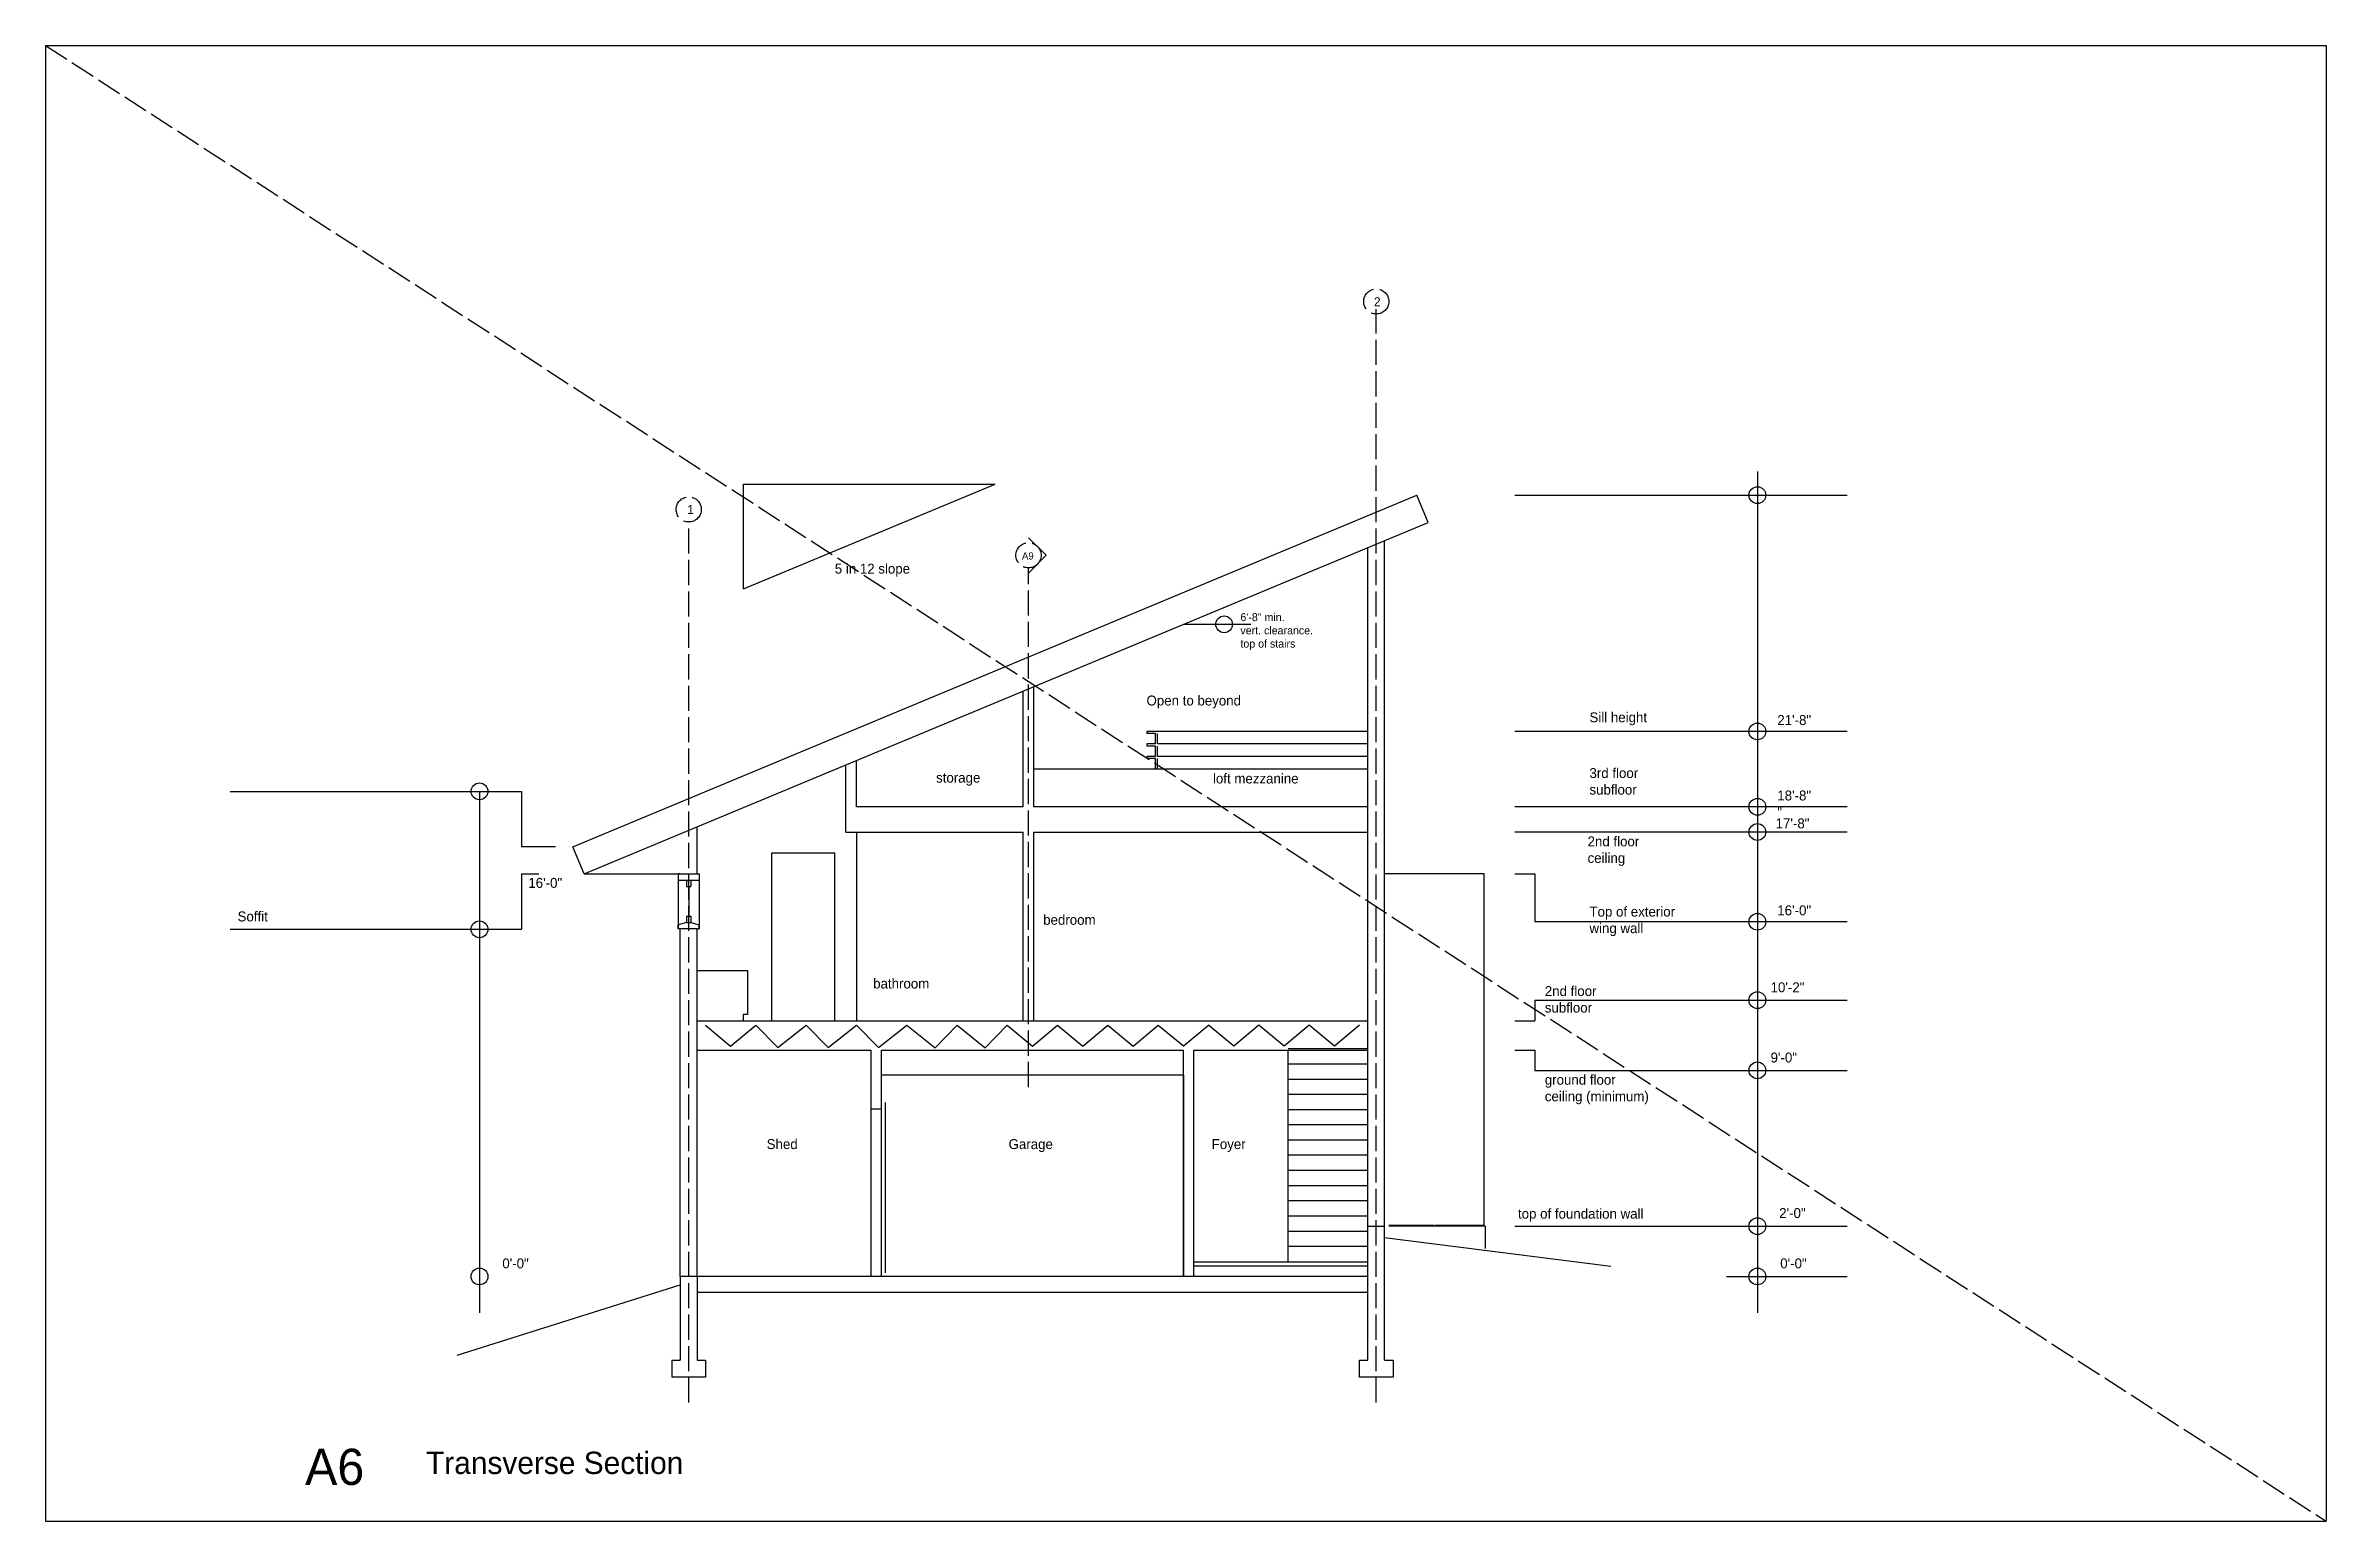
# Model space of a CAD drawing. Header units: inches. Extents: x -173 to 6949, y -1195 to 3486.
# Drawn here: x 2166 to 3254, y 1211 to 1915 of the extents above; entities that cross this region are included whole.
import ezdxf

# ---------------------------------------------------------------- set-up
doc = ezdxf.new("R2010")
doc.units = ezdxf.units.IN
doc.header["$MEASUREMENT"] = 0
doc.linetypes.add('ACAD_ISO02W100', pattern=[15, 12, -3])
for name, color, linetype in [('blocks', 251, 'Continuous'), ('const', 7, 'Continuous'), ('e1', 7, 'Continuous'), ('e2', 251, 'Continuous'), ('grid', 252, 'ACAD_ISO02W100'), ('millwork', 253, 'Continuous'), ('soffit', 253, 'ACAD_ISO02W100'), ('stairs', 140, 'Continuous'), ('walls', 7, 'Continuous')]:
    doc.layers.add(name, color=color, linetype=linetype)

msp = doc.modelspace()

# ---------------------------------------------------------------- texts
at = {"layer": 'const', "attachment_point": 1}
for s, insert, char_height, width in [('2', (2799.7, 1795.2), 4.26, 1625.197), ('1', (2472.1, 1696.1), 4.26, 1625.197), ('5 in 12 slope', (2542.5, 1668.1), 4.736, 1805.775), ('A9', (2631.8, 1673.5), 3.41, 1300.158), ('6\'-8" min.^Jvert. clearance.\\Ptop of stairs', (2736, 1644.5), 3.789, 1444.62), ('Open to beyond', (2691.2, 1605.2), 4.736, 1805.775), ('Sill height', (2902.5, 1597.2), 4.736, 1805.775), ('21\'-8"', (2992.1, 1595.9), 4.74, 1805.775), ('storage', (2590.8, 1568.4), 4.74, 1805.775), ('loft mezzanine', (2722.9, 1568), 4.736, 1805.775), ('3rd floor^Jsubfloor', (2902.5, 1570.6), 4.736, 1805.775), ('18\'-8"\\P"', (2992.1, 1559.9), 4.74, 1805.775), ('\\P17\'-8"', (2991.3, 1554.5), 4.74, 1805.775), ('\\P2nd floor^Jceiling', (2901.6, 1545.9), 4.736, 1805.775), ('16\'-0"', (2396.3, 1518.2), 4.74, 1805.775), ('Soffit', (2257.6, 1502.2), 4.74, 1805.775), ('Top of exterior\\Pwing wall', (2902.5, 1504.5), 4.736, 1805.775), ('16\'-0"', (2992.1, 1505.1), 4.74, 1805.775), ('bedroom', (2641.9, 1500.6), 4.74, 1805.775), ('bathroom', (2560.8, 1470.2), 4.74, 1805.775), ('2nd floor^Jsubfloor', (2881.2, 1466.6), 4.736, 1805.775), ('10\'-2"', (2988.9, 1468.4), 4.74, 1805.775), ('9\'-0"', (2988.9, 1434.9), 4.74, 1805.775), ('ground floor^Jceiling (minimum)', (2881.2, 1424.3), 4.736, 1805.775), ('Shed', (2510, 1393.6), 4.74, 1805.775), ('Garage', (2625.4, 1393.6), 4.74, 1805.775), ('Foyer', (2722.3, 1393.6), 4.74, 1805.775), ('top of foundation wall', (2868.4, 1360.4), 4.736, 1805.775), ('2\'-0"', (2993, 1360.7), 4.74, 1805.775), ('0\'-0"', (2383.9, 1336.7), 4.74, 1805.775), ('0\'-0"', (2993.5, 1336.7), 4.74, 1805.775), ('A6', (2289.8, 1245.9), 17.26, 6582.049), ('Transverse Section', (2347.5, 1244.5), 10.656, 4062.993)]:
    msp.add_mtext(s, dxfattribs=dict(at, insert=insert, char_height=char_height, width=width))

# ---------------------------------------------------------------- linework, layer by layer
for p, q in [((2166, 1915.3), (3254, 1915.3)), ((2166, 1915.3), (2166, 1211.3)), ((3254, 1915.3), (3254, 1211.3)), ((2166, 1716.3), (2166, 1211.3)), ((2796.8, 1352.1), (2804.8, 1352.1)), ((2166, 1211.3), (2836.2, 1211.3)), ((2166, 1211.3), (3254, 1211.3))]:
    msp.add_line(p, q)
at = {"layer": 'blocks'}
for p, q in [((2806.8, 1352.6), (2828.3, 1352.6)), ((2828.8, 1352.6), (2852.3, 1352.6))]:
    msp.add_line(p, q, dxfattribs=at)
at = {"layer": 'e1'}
for p, q in [((2632.4, 1450.1), (2632.4, 1540.1)), ((2637.4, 1450.1), (2637.4, 1540.1)), ((2708.8, 1328.1), (2708.8, 1420.1)), ((2713.8, 1328.1), (2713.8, 1420.1)), ((2559.8, 1328.1), (2559.8, 1408.1)), ((2564.8, 1328.1), (2564.8, 1408.1))]:
    msp.add_line(p, q, dxfattribs=at)
at = {"layer": 'e2'}
for p, q in [((2982.6, 1712.1), (2982.6, 1310.7)), ((2866.9, 1700.8), (3025.4, 1700.8)), ((2708.8, 1639.2), (2741, 1639.2)), ((3025.4, 1588.1), (2866.9, 1588.1)), ((2254, 1559.5), (2393.1, 1559.5)), ((2373, 1559.5), (2373, 1310.7)), ((2393.1, 1559.5), (2393.1, 1533)), ((3025.4, 1552.1), (2866.9, 1552.1)), ((2552.8, 1540.1), (2552.8, 1450.1)), ((3025.4, 1540.1), (2866.9, 1540.1)), ((2890.9, 1540.1), (2876.5, 1540.1)), ((2409.3, 1533), (2393.1, 1533)), ((2512.4, 1450.1), (2512.4, 1530.1)), ((2512.4, 1530.1), (2542.4, 1530.1)), ((2542.4, 1530.1), (2542.4, 1450.1)), ((2393.1, 1520.1), (2401.3, 1520.1)), ((2393.1, 1520.1), (2393.1, 1493.7)), ((2467.8, 1520.1), (2467.8, 1493.9)), ((2477.8, 1520.1), (2477.8, 1493.9)), ((2852.3, 1520.1), (2804.8, 1520.1)), ((2852.3, 1352.6), (2852.3, 1520.1)), ((2866.9, 1520.1), (2876.5, 1520.1)), ((2876.5, 1520.1), (2876.5, 1497.3)), ((2254, 1493.7), (2393.1, 1493.7)), ((3025.4, 1497.3), (2876.5, 1497.3)), ((2476.8, 1474.1), (2500.8, 1474.1)), ((2500.8, 1474.1), (2500.8, 1453.1)), ((2876.5, 1459.9), (3025.4, 1459.9)), ((2876.5, 1459.9), (2876.5, 1450.1)), ((2480.8, 1447.9), (2492.8, 1437.9)), ((2492.8, 1437.9), (2504.8, 1447.9)), ((2500.8, 1453.1), (2498.8, 1453.1)), ((2498.8, 1453.1), (2498.8, 1450.1)), ((2504.8, 1447.9), (2515.4, 1437.3)), ((2515.4, 1437.3), (2528.8, 1447.9)), ((2528.8, 1447.9), (2539.4, 1437.3)), ((2539.4, 1437.3), (2552.8, 1447.9)), ((2552.8, 1447.9), (2563.4, 1437.3)), ((2563.4, 1437.3), (2576.8, 1447.9)), ((2576.8, 1447.9), (2590.3, 1437.2)), ((2590.3, 1437.2), (2600.8, 1447.9)), ((2600.8, 1447.9), (2614.3, 1437.2)), ((2614.3, 1437.2), (2624.8, 1447.9)), ((2624.8, 1447.9), (2636.8, 1437.9)), ((2636.8, 1437.9), (2648.8, 1447.9)), ((2648.8, 1447.9), (2660.8, 1437.9)), ((2660.8, 1437.9), (2672.8, 1447.9)), ((2672.8, 1447.9), (2684.8, 1437.9)), ((2684.8, 1437.9), (2696.8, 1447.9)), ((2696.8, 1447.9), (2708.8, 1438.1)), ((2708.8, 1438.1), (2720.8, 1447.9)), ((2720.8, 1448.1), (2732.8, 1438.1)), ((2732.8, 1438.1), (2744.8, 1448.1)), ((2744.8, 1448.1), (2756.8, 1438.1)), ((2756.8, 1438.1), (2768.8, 1448.1)), ((2768.8, 1448.1), (2780.8, 1438.1)), ((2780.8, 1438.1), (2792.8, 1448.1)), ((2866.9, 1450.1), (2876.5, 1450.1)), ((2866.9, 1436.1), (2876.5, 1436.1)), ((2876.5, 1436.1), (2876.5, 1426.4)), ((2876.5, 1426.4), (3025.4, 1426.4)), ((2708.8, 1424.1), (2564.8, 1424.1)), ((2852.8, 1352.1), (2806.8, 1352.1)), ((2852.8, 1352.1), (2852.8, 1341.5)), ((2866.9, 1352.1), (3025.4, 1352.1)), ((2967.9, 1328.1), (3025.4, 1328.1))]:
    msp.add_line(p, q, dxfattribs=at)
for centre in [(2982.6, 1700.8), (2728.2, 1639.2), (2982.6, 1588.1), (2373, 1559.5), (2982.6, 1552.1), (2982.6, 1540.1), (2373, 1493.7), (2982.6, 1497.3), (2982.6, 1459.9), (2982.6, 1426.4), (2982.6, 1352.1), (2373, 1328.1), (2982.6, 1328.1)]:
    msp.add_circle(centre, 4, dxfattribs=at)
at = {"layer": 'grid'}
for p, q in [((2800.8, 1267.9), (2800.8, 1789.5)), ((2472.8, 1267.9), (2472.8, 1688)), ((2634.9, 1418.4), (2634.9, 1666.1))]:
    msp.add_line(p, q, dxfattribs=at)
for centre in [(2800.8, 1793.2), (2472.8, 1694), (2634.9, 1672.1)]:
    msp.add_circle(centre, 6, dxfattribs=at)
at = {"layer": 'millwork'}
for p, q in [((2499, 1696.1), (2499, 1706.1)), ((2499, 1706.1), (2619, 1706.1)), ((2499, 1656.1), (2499, 1706.1)), ((2499, 1686.1), (2499, 1696.1)), ((2499, 1686.1), (2499, 1686.1)), ((2796.8, 1588.1), (2691.3, 1588.1)), ((2691.3, 1588.1), (2691.3, 1587.1)), ((2695.5, 1587.1), (2691.3, 1587.1)), ((2695.5, 1582.1), (2691.3, 1582.1)), ((2691.3, 1582.1), (2691.3, 1581.1)), ((2695.5, 1581.1), (2691.3, 1581.1)), ((2695.5, 1582.1), (2695.5, 1587.1)), ((2695.5, 1576.1), (2695.5, 1581.1)), ((2696.5, 1582.1), (2696.5, 1587.1)), ((2796.8, 1582.1), (2696.5, 1582.1)), ((2696.5, 1576.1), (2696.5, 1581.1)), ((2796.8, 1570.1), (2637.4, 1570.1)), ((2691.3, 1576.1), (2691.3, 1575.1)), ((2695.5, 1576.1), (2691.3, 1576.1)), ((2695.5, 1575.1), (2691.3, 1575.1)), ((2695.5, 1570.1), (2695.5, 1575.1)), ((2796.8, 1576.1), (2696.5, 1576.1)), ((2696.5, 1570.1), (2696.5, 1575.1)), ((2758.8, 1335.1), (2758.8, 1436.1))]:
    msp.add_line(p, q, dxfattribs=at)
at = {"layer": 'soffit'}
msp.add_line((2166, 1915.3), (3254, 1211.3), dxfattribs=at)
at = {"layer": 'stairs'}
for p, q in [((2796.8, 1436.6), (2758.8, 1436.6)), ((2796.8, 1429.4), (2758.8, 1429.4)), ((2796.8, 1422.1), (2758.8, 1422.1)), ((2796.8, 1414.9), (2758.8, 1414.9)), ((2796.8, 1407.6), (2758.8, 1407.6)), ((2796.8, 1400.4), (2758.8, 1400.4)), ((2796.8, 1393.1), (2758.8, 1393.1)), ((2796.8, 1385.9), (2758.8, 1385.9)), ((2796.8, 1378.6), (2758.8, 1378.6)), ((2796.8, 1371.4), (2758.8, 1371.4)), ((2796.8, 1364.1), (2758.8, 1364.1)), ((2796.8, 1356.9), (2758.8, 1356.9)), ((2796.8, 1349.6), (2758.8, 1349.6)), ((2796.8, 1342.4), (2758.8, 1342.4))]:
    msp.add_line(p, q, dxfattribs=at)
at = {"layer": 'walls'}
for p, q in [((2417.5, 1533), (2820.1, 1700.8)), ((2499, 1656.1), (2619, 1706.1)), ((2825.5, 1687.8), (2820.1, 1700.8)), ((2422.9, 1520.1), (2825.5, 1687.8)), ((2634.9, 1680.5), (2643.4, 1672.1)), ((2796.8, 1352.1), (2796.8, 1675.9)), ((2804.8, 1352.1), (2804.8, 1679.2)), ((2634.9, 1663.6), (2643.4, 1672.1)), ((2632.4, 1552.1), (2632.4, 1607.4)), ((2637.4, 1552.1), (2637.4, 1609.5)), ((2547.8, 1540.1), (2547.8, 1572.2)), ((2552.8, 1552.1), (2552.8, 1574.2)), ((2632.4, 1552.1), (2552.8, 1552.1)), ((2796.8, 1552.1), (2637.4, 1552.1)), ((2476.8, 1520.1), (2476.8, 1542.6)), ((2547.8, 1540.1), (2632.4, 1540.1)), ((2637.4, 1540.1), (2796.8, 1540.1)), ((2422.9, 1520.1), (2417.5, 1533)), ((2422.9, 1520.1), (2468.8, 1520.1)), ((2467.8, 1520.1), (2467.8, 1517.1)), ((2468.8, 1520.1), (2467.8, 1520.1)), ((2467.8, 1517.1), (2477.8, 1517.1)), ((2468.8, 1520.1), (2477.8, 1520.1)), ((2471.8, 1517.1), (2473.8, 1517.1)), ((2471.8, 1517.1), (2471.8, 1514.1)), ((2471.8, 1514.1), (2473.8, 1514.1)), ((2472.8, 1514.1), (2472.8, 1499.9)), ((2473.8, 1517.1), (2473.8, 1514.1)), ((2477.8, 1520.1), (2477.8, 1517.1)), ((2471.8, 1496.9), (2467.8, 1495.9)), ((2467.8, 1493.9), (2467.8, 1495.9)), ((2476.8, 1493.9), (2467.8, 1493.9)), ((2468.8, 1328.1), (2468.8, 1493.9)), ((2471.8, 1499.9), (2471.8, 1496.9)), ((2471.8, 1499.9), (2473.8, 1499.9)), ((2471.8, 1496.9), (2473.8, 1496.9)), ((2473.8, 1499.9), (2473.8, 1496.9)), ((2473.8, 1496.9), (2477.8, 1495.9)), ((2476.8, 1328.1), (2476.8, 1493.9)), ((2476.8, 1493.9), (2477.8, 1493.9)), ((2477.8, 1493.9), (2477.8, 1495.9)), ((2477.8, 1493.9), (2477.8, 1493.9)), ((2637.4, 1450.1), (2637.4, 1462.3)), ((2476.8, 1450.1), (2796.8, 1450.1)), ((2476.8, 1436.1), (2559.8, 1436.1)), ((2559.8, 1408.1), (2559.8, 1436.1)), ((2564.8, 1436.1), (2708.8, 1436.1)), ((2564.8, 1408.1), (2564.8, 1436.1)), ((2708.8, 1420.1), (2708.8, 1436.1)), ((2713.8, 1436.1), (2796.8, 1436.1)), ((2713.8, 1420.1), (2713.8, 1436.1)), ((2708.8, 1424.1), (2708.8, 1328.1)), ((2559.8, 1408.1), (2564.8, 1408.1)), ((2566.6, 1411), (2566.6, 1329.8)), ((2796.8, 1288.1), (2796.8, 1352.1)), ((2804.8, 1288.1), (2804.8, 1352.1)), ((2804.8, 1346.7), (2912.7, 1333)), ((2796.8, 1328.1), (2468.8, 1328.1)), ((2468.8, 1328.1), (2468.8, 1308.6)), ((2476.8, 1328.1), (2476.8, 1288.1)), ((2713.8, 1335.1), (2796.8, 1335.1)), ((2713.8, 1333.1), (2796.8, 1333.1)), ((2362.3, 1290.6), (2468.8, 1324.1)), ((2468.8, 1325.3), (2468.8, 1288.1)), ((2476.8, 1320.6), (2796.8, 1320.6)), ((2464.8, 1288.1), (2468.8, 1288.1)), ((2464.8, 1288.1), (2464.8, 1280.1)), ((2476.8, 1288.1), (2480.8, 1288.1)), ((2480.8, 1288.1), (2480.8, 1280.1)), ((2792.8, 1288.1), (2796.8, 1288.1)), ((2792.8, 1280.1), (2792.8, 1288.1)), ((2804.8, 1288.1), (2808.8, 1288.1)), ((2808.8, 1288.1), (2808.8, 1280.1)), ((2480.8, 1280.1), (2464.8, 1280.1)), ((2468.8, 1280.1), (2464.8, 1280.1)), ((2808.8, 1280.1), (2792.8, 1280.1))]:
    msp.add_line(p, q, dxfattribs=at)

msp.set_redraw_order([(e.dxf.handle, doc.entitydb.next_handle()) for e in msp.query("TEXT MTEXT ATTDEF DIMENSION ARC_DIMENSION")])  # texts and dimensions are drawn at this point

doc.saveas('drawing.dxf')
